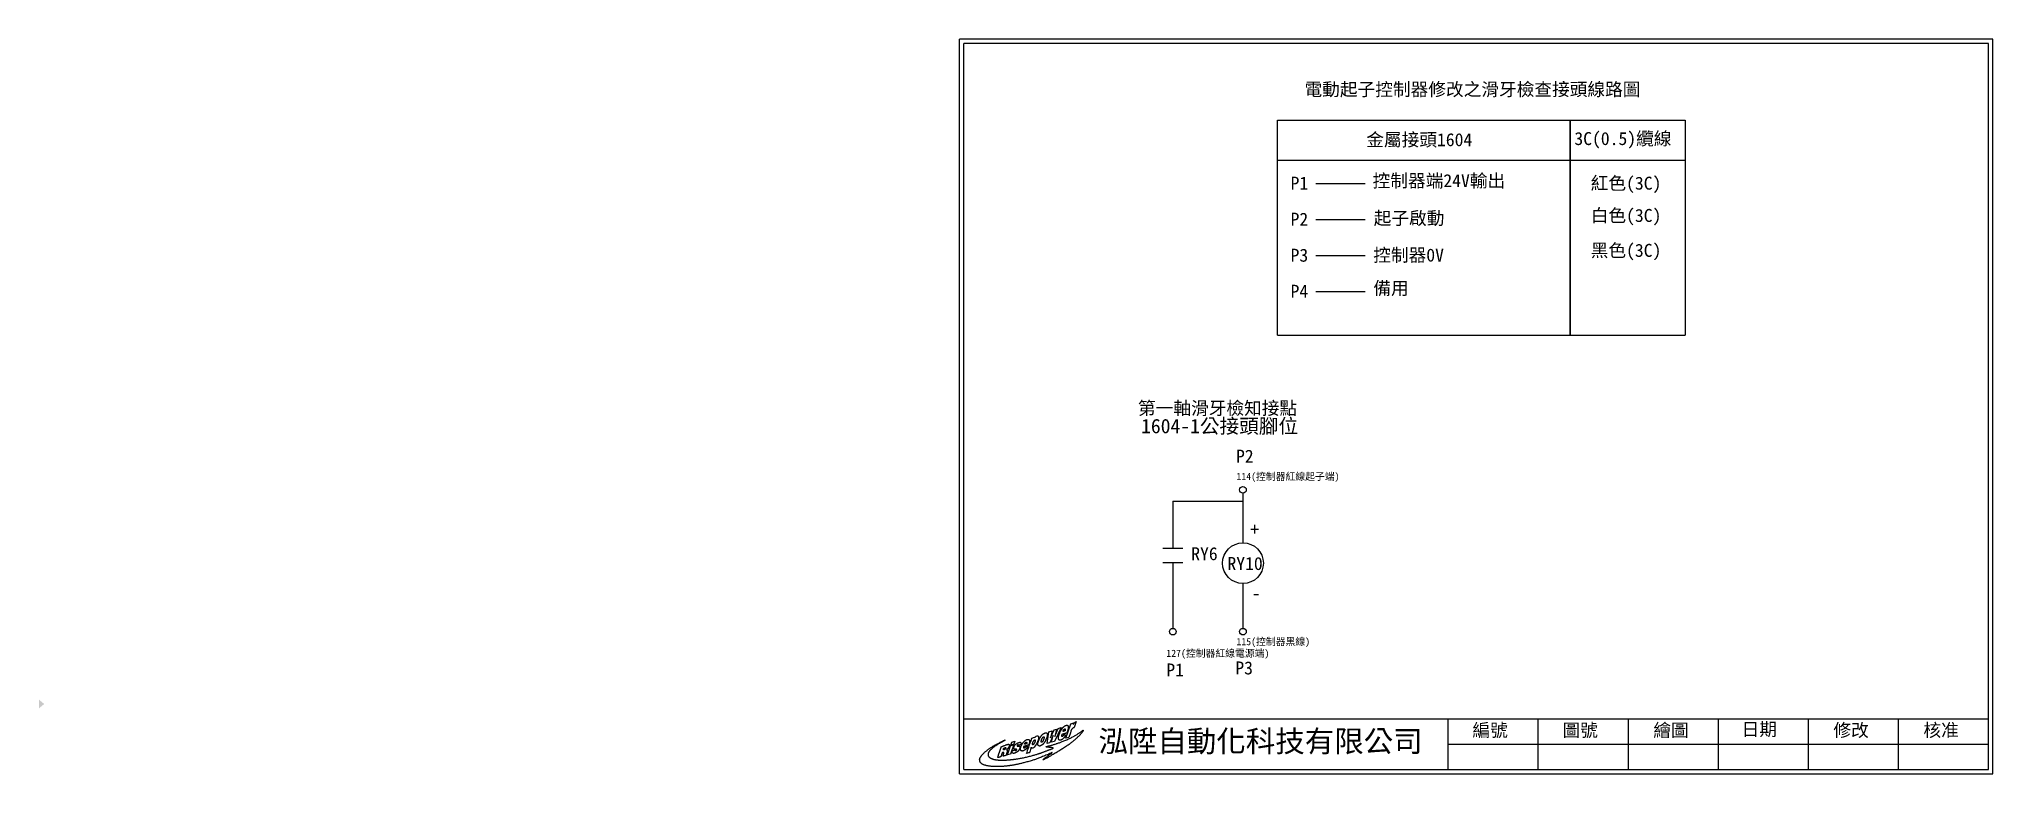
# Model space of a CAD drawing. Extents: x 208 to 1738, y -21 to 184.
# Drawn here: x 208 to 750, y -20 to 184 of the extents above; entities that cross this region are included whole.
import ezdxf

# ---------------------------------------------------------------- set-up
doc = ezdxf.new("R2010")
doc.units = 0
doc.layers.get('0').update_dxf_attribs({"linetype": 'CONTINUOUS'})
for name, color, linetype in [('圖框層', 7, 'CONTINUOUS'), ('標尺寸層', 3, 'CONTINUOUS'), ('輪廓線層', 7, 'CONTINUOUS')]:
    doc.layers.add(name, color=color, linetype=linetype)
doc.styles.add('CNS', font='romanc.shx', dxfattribs={"bigfont": 'chineset.shx'})
doc.styles.add('STSL', font='kaiu.ttf')

msp = doc.modelspace()

# ---------------------------------------------------------------- texts
at = {"color": 1, "insert": (513.87, 78.33), "char_height": 4, "width": 46.6784, "attachment_point": 1, "style": 'CNS'}
msp.add_mtext('{\\fDFKai-SB|b0|i0|c136|p65;1604-1公接頭腳位}', dxfattribs=at)
at = {"layer": '圖框層', "color": 4, "style": 'STSL'}
for s, height, p in [('電動起子控制器修改之滑牙檢查接頭線路圖 ', 3.6, (559.25, 168)), ('金屬接頭1604', 3.6, (576.4, 154.02)), ('3C(0.5)纜線', 3.6, (634.19, 154.33)), ('控制器端24V輸出', 3.6, (578.17, 142.64)), ('P1', 3.6, (555.38, 141.95)), ('紅色(3C)', 3.6, (638.73, 141.95)), ('起子啟動', 3.6, (578.46, 132.23)), ('白色(3C)', 3.6, (638.73, 132.99)), ('P2', 3.6, (555.38, 131.95)), ('P3', 3.6, (555.38, 121.95)), ('控制器0V', 3.6, (578.34, 122)), ('黑色(3C)', 3.6, (638.73, 123.3)), ('P4', 3.6, (555.38, 111.95)), ('備用', 3.6, (578.38, 112.8)), ('第一軸滑牙檢知接點 ', 3.6, (513.01, 79.5)), ('+', 3.6, (544.21, 45.87)), ('RY6', 3.6, (527.79, 39.1)), ('RY10', 3.6, (537.85, 36.37)), ('-', 3.6, (544.59, 28.18)), ('泓陞自動化科技有限公司', 6, (502.03, -14.15)), ('編號', 3.6, (605.89, -9.89)), ('圖號', 3.6, (630.89, -9.89)), ('繪圖', 3.6, (656.12, -9.89)), ('日期', 3.6, (680.64, -9.64)), ('修改', 3.6, (706.12, -9.89)), ('核准', 3.6, (731.12, -9.89))]:
    msp.add_text(s, height=height, dxfattribs=at).set_placement(p)
at = {"layer": '圖框層', "color": 1, "style": 'STSL'}
for s, p in [('P2', (540.23, 66.17)), ('P3', (540.04, 7.39)), ('P1', (520.87, 6.83))]:
    msp.add_text(s, height=3.6, dxfattribs=at).set_placement(p)
at = {"layer": '圖框層', "style": 'STSL'}
for s, p in [('114(控制器紅線起子端)', (540.35, 61.33)), ('115(控制器黑線)', (540.35, 15.5)), ('127(控制器紅線電源端)', (520.87, 12.25))]:
    msp.add_text(s, height=2, dxfattribs=at).set_placement(p)

# ---------------------------------------------------------------- hatches: boundary and pattern name
at = {"layer": '標尺寸層'}
h = msp.add_hatch(color=7, dxfattribs=at)
edge = h.paths.add_edge_path(flags=17)
edge.add_line((209.26, -0.82), (207.84, -2))
edge = h.paths.add_edge_path(flags=17)
edge.add_line((209.26, -0.82), (207.84, 0.37))
edge = h.paths.add_edge_path(flags=16)
edge.add_line((207.84, 3.03), (207.84, -4.66))
h.paths.add_polyline_path([(207.84, 3.03), (207.84, -4.66)], flags=17)
edge = h.paths.add_edge_path()
edge.add_line((209.26, -0.82), (207.84, -2))
edge.add_line((209.26, -0.82), (207.84, 0.37))
edge.add_line((207.84, 3.03), (207.84, -4.66))

# ---------------------------------------------------------------- linework, layer by layer
at = {"color": 7}
msp.add_line((522.69, 55.52), (542.16, 55.52), dxfattribs=at)
at = {"layer": '圖框層', "color": 7}
for p, q in [((750.42, 183.74), (463.42, 183.74)), ((463.42, -20.23), (463.42, 183.74)), ((749.18, 182.49), (464.67, 182.49)), ((464.67, -18.98), (464.67, 182.49)), ((749.18, -18.98), (749.18, 182.49)), ((750.42, -20.23), (750.42, 183.74)), ((464.67, -4.98), (749.18, -4.98)), ((599.18, -18.98), (599.18, -4.98)), ((624.18, -18.98), (624.18, -4.98)), ((649.18, -18.98), (649.18, -4.98)), ((674.18, -18.98), (674.18, -4.98)), ((699.18, -18.98), (699.18, -4.98)), ((724.18, -18.98), (724.18, -4.98)), ((599.18, -11.98), (749.18, -11.98)), ((463.42, -20.23), (750.42, -20.23)), ((464.67, -18.98), (749.18, -18.98))]:
    msp.add_line(p, q, dxfattribs=at)
at = {"layer": '標尺寸層', "color": 7}
for p, q in [((633.07, 101.54), (633.07, 161.26)), ((633.07, 161.26), (664.93, 161.26)), ((664.93, 161.26), (664.93, 101.54)), ((551.74, 150.18), (664.93, 150.18)), ((562.4, 143.7), (576.08, 143.7)), ((562.4, 133.7), (576.08, 133.7)), ((562.4, 123.7), (576.08, 123.7)), ((562.4, 113.7), (576.08, 113.7)), ((551.74, 101.54), (664.93, 101.54)), ((522.69, 55.52), (522.69, 43.93)), ((542.16, 57.72), (542.16, 43.93)), ((522.69, 43.93), (522.69, 42.46)), ((519.9, 42.46), (525.47, 42.46)), ((519.9, 38.49), (525.47, 38.49)), ((522.69, 38.49), (522.69, 20.18)), ((542.16, 32.6), (542.16, 20.18))]:
    msp.add_line(p, q, dxfattribs=at)
msp.add_lwpolyline([(551.74, 101.54), (551.74, 161.26), (633.07, 161.26), (633.07, 101.54)], dxfattribs=at)
for centre, radius in [((542.16, 58.64), 0.92), ((542.16, 38.26), 5.66), ((522.69, 19.26), 0.92), ((542.16, 19.26), 0.92)]:
    msp.add_circle(centre, radius, dxfattribs=at)
at = {"layer": '輪廓線層', "color": 1}
msp.add_lwpolyline([(488.02, -14.8), (487.75, -14.92), (487.46, -15.05), (487.16, -15.17), (486.85, -15.3), (486.53, -15.43), (486.22, -15.56), (485.93, -15.68), (485.65, -15.79), (485.4, -15.89), (485.16, -15.98), (484.94, -16.06), (484.72, -16.14), (484.51, -16.21), (484.3, -16.28), (484.07, -16.35), (483.83, -16.43), (483.58, -16.51), (483.3, -16.59), (483.02, -16.67), (482.72, -16.75), (482.43, -16.84), (482.14, -16.92), (481.86, -16.99), (481.58, -17.07), (481.33, -17.13), (481.08, -17.2), (480.86, -17.26), (480.64, -17.31), (480.43, -17.36), (480.23, -17.41), (480.03, -17.45), (479.84, -17.5), (479.65, -17.54), (479.47, -17.58), (479.28, -17.62), (479.1, -17.66), (478.91, -17.69), (478.73, -17.73), (478.55, -17.76), (478.36, -17.8), (478.18, -17.83), (478, -17.86), (477.82, -17.88), (477.64, -17.91), (477.46, -17.94), (477.29, -17.96), (477.12, -17.98), (476.95, -18), (476.79, -18.02), (476.63, -18.04), (476.47, -18.06), (476.31, -18.07), (476.16, -18.09), (476, -18.1), (475.84, -18.11), (475.67, -18.13), (475.5, -18.14), (475.33, -18.15), (475.16, -18.16), (474.98, -18.17), (474.8, -18.18), (474.63, -18.19), (474.46, -18.19), (474.29, -18.2), (474.13, -18.2), (473.97, -18.21), (473.82, -18.21), (473.68, -18.21), (473.53, -18.21), (473.4, -18.21), (473.27, -18.2), (473.14, -18.2), (473.02, -18.19), (472.9, -18.19), (472.78, -18.18), (472.67, -18.17), (472.55, -18.17), (472.44, -18.16), (472.32, -18.14), (472.21, -18.13), (472.08, -18.12), (471.96, -18.11), (471.83, -18.09), (471.71, -18.07), (471.57, -18.05), (471.44, -18.03), (471.31, -18.01), (471.17, -17.98), (471.03, -17.95), (470.89, -17.92), (470.75, -17.88), (470.62, -17.84), (470.48, -17.8), (470.36, -17.76), (470.23, -17.72), (470.12, -17.67), (470.01, -17.62), (469.91, -17.58), (469.82, -17.53), (469.73, -17.48), (469.65, -17.43), (469.58, -17.38), (469.52, -17.34), (469.46, -17.29), (469.41, -17.25), (469.37, -17.21), (469.33, -17.16), (469.29, -17.13), (469.26, -17.09), (469.24, -17.05), (469.22, -17.01), (469.19, -16.98), (469.18, -16.95), (469.16, -16.91), (469.15, -16.88), (469.14, -16.85), (469.13, -16.82), (469.12, -16.79), (469.11, -16.75), (469.1, -16.72), (469.1, -16.69), (469.09, -16.66), (469.09, -16.63), (469.08, -16.59), (469.08, -16.56), (469.08, -16.52), (469.07, -16.49), (469.07, -16.45), (469.06, -16.41), (469.06, -16.38), (469.05, -16.34), (469.05, -16.3), (469.05, -16.26), (469.04, -16.22), (469.04, -16.18), (469.04, -16.14), (469.05, -16.11), (469.05, -16.07), (469.06, -16.03), (469.07, -15.99), (469.09, -15.95), (469.11, -15.91), (469.13, -15.86), (469.15, -15.8), (469.19, -15.75), (469.22, -15.68), (469.26, -15.62), (469.3, -15.54), (469.35, -15.47), (469.4, -15.39), (469.46, -15.3), (469.52, -15.22), (469.59, -15.13), (469.66, -15.04), (469.74, -14.95), (469.82, -14.85), (469.91, -14.75), (470, -14.65), (470.1, -14.55), (470.2, -14.45), (470.32, -14.34), (470.43, -14.23), (470.56, -14.12), (470.68, -14.02), (470.81, -13.91), (470.94, -13.8), (471.08, -13.7), (471.21, -13.59), (471.35, -13.49), (471.48, -13.39), (471.61, -13.3), (471.75, -13.2), (471.88, -13.11), (472.01, -13.03), (472.13, -12.94), (472.26, -12.86), (472.38, -12.78), (472.5, -12.71), (472.62, -12.64), (472.74, -12.57), (472.85, -12.51), (472.96, -12.44), (473.07, -12.38), (473.18, -12.32), (473.29, -12.26), (473.39, -12.2), (473.5, -12.14), (473.61, -12.08), (473.74, -12.01), (473.87, -11.94), (474.02, -11.86), (474.19, -11.77), (474.37, -11.67), (474.57, -11.56), (474.77, -11.45), (474.98, -11.35), (475.18, -11.24), (475.37, -11.14), (475.55, -11.06), (475.7, -10.98), (475.83, -10.92), (475.93, -10.88), (476, -10.86), (476.05, -10.84), (476.08, -10.84), (476.09, -10.85), (476.09, -10.86), (476.07, -10.88), (476.03, -10.91), (475.99, -10.95), (475.93, -10.98), (475.86, -11.02), (475.78, -11.07), (475.7, -11.12), (475.6, -11.17), (475.5, -11.23), (475.4, -11.29), (475.29, -11.35), (475.17, -11.41), (475.05, -11.47), (474.93, -11.54), (474.8, -11.61), (474.68, -11.68), (474.55, -11.76), (474.42, -11.83), (474.29, -11.91), (474.16, -11.99), (474.03, -12.07), (473.9, -12.15), (473.77, -12.23), (473.64, -12.32), (473.52, -12.4), (473.4, -12.48), (473.28, -12.56), (473.16, -12.64), (473.05, -12.72), (472.94, -12.81), (472.83, -12.89), (472.72, -12.97), (472.62, -13.06), (472.51, -13.15), (472.42, -13.23), (472.32, -13.32), (472.23, -13.41), (472.14, -13.49), (472.06, -13.58), (471.98, -13.66), (471.9, -13.74), (471.84, -13.81), (471.78, -13.89), (471.72, -13.96), (471.67, -14.02), (471.63, -14.09), (471.59, -14.15), (471.55, -14.22), (471.52, -14.28), (471.49, -14.34), (471.46, -14.41), (471.44, -14.47), (471.42, -14.53), (471.41, -14.59), (471.39, -14.65), (471.38, -14.71), (471.38, -14.76), (471.37, -14.81), (471.37, -14.86), (471.37, -14.9), (471.37, -14.95), (471.37, -14.99), (471.38, -15.03), (471.39, -15.07), (471.4, -15.11), (471.41, -15.15), (471.42, -15.19), (471.43, -15.23), (471.45, -15.26), (471.47, -15.3), (471.48, -15.34), (471.51, -15.38), (471.53, -15.41), (471.55, -15.44), (471.58, -15.48), (471.61, -15.51), (471.64, -15.54), (471.67, -15.57), (471.71, -15.6), (471.74, -15.63), (471.78, -15.65), (471.83, -15.68), (471.87, -15.71), (471.92, -15.74), (471.97, -15.77), (472.03, -15.8), (472.09, -15.83), (472.15, -15.86), (472.21, -15.89), (472.27, -15.92), (472.34, -15.95), (472.41, -15.99), (472.47, -16.02), (472.54, -16.05), (472.62, -16.07), (472.69, -16.1), (472.76, -16.13), (472.83, -16.15), (472.9, -16.17), (472.98, -16.19), (473.06, -16.21), (473.14, -16.23), (473.22, -16.24), (473.31, -16.26), (473.4, -16.28), (473.5, -16.29), (473.6, -16.31), (473.71, -16.32), (473.83, -16.33), (473.95, -16.35), (474.07, -16.36), (474.2, -16.37), (474.33, -16.38), (474.46, -16.39), (474.59, -16.4), (474.74, -16.4), (474.88, -16.4), (475.03, -16.41), (475.19, -16.41), (475.35, -16.41), (475.52, -16.41), (475.7, -16.4), (475.89, -16.4), (476.08, -16.39), (476.27, -16.38), (476.46, -16.37), (476.65, -16.36), (476.85, -16.35), (477.03, -16.33), (477.22, -16.32), (477.4, -16.3), (477.57, -16.29), (477.74, -16.27), (477.91, -16.25), (478.08, -16.23), (478.24, -16.21), (478.41, -16.19), (478.57, -16.17), (478.74, -16.15), (478.91, -16.13), (479.09, -16.1), (479.28, -16.08), (479.47, -16.05), (479.68, -16.01), (479.9, -15.98), (480.14, -15.94), (480.39, -15.89), (480.65, -15.85), (480.92, -15.79), (481.2, -15.74), (481.49, -15.68), (481.77, -15.62), (482.06, -15.55), (482.34, -15.49), (482.62, -15.42), (482.89, -15.35), (483.16, -15.27), (483.43, -15.2), (483.68, -15.13), (483.93, -15.06), (484.17, -14.99), (484.4, -14.93), (484.61, -14.86), (484.82, -14.8), (485.01, -14.74), (485.19, -14.69), (485.36, -14.63), (485.51, -14.59), (485.65, -14.54), (485.78, -14.5), (485.9, -14.46), (486.01, -14.43), (486.11, -14.39), (486.22, -14.36), (486.33, -14.32), (486.44, -14.27), (486.57, -14.23), (486.72, -14.17), (486.87, -14.11), (487.04, -14.05), (487.2, -13.98), (487.37, -13.92), (487.54, -13.85), (487.71, -13.79), (487.86, -13.73), (488, -13.68), (488.14, -13.63), (488.26, -13.58), (488.38, -13.53), (488.5, -13.49), (488.61, -13.45), (488.71, -13.41), (488.82, -13.37), (488.93, -13.33), (489.04, -13.29), (489.14, -13.25), (489.23, -13.21), (489.32, -13.17), (489.39, -13.14), (489.44, -13.11), (489.47, -13.08), (489.48, -13.05), (489.48, -13.03), (489.45, -13.01), (489.41, -13), (489.36, -12.98), (489.29, -12.97), (489.22, -12.96), (489.15, -12.95), (489.07, -12.94), (488.99, -12.93), (488.91, -12.92), (488.82, -12.91), (488.74, -12.9), (488.65, -12.89), (488.56, -12.88), (488.47, -12.87), (488.38, -12.86), (488.28, -12.85), (488.19, -12.84), (488.1, -12.83), (488.01, -12.82), (487.93, -12.82), (487.85, -12.81), (487.77, -12.8), (487.7, -12.78), (487.64, -12.77), (487.59, -12.76), (487.54, -12.75), (487.51, -12.74), (487.48, -12.73), (487.47, -12.71), (487.47, -12.7), (487.48, -12.68), (487.51, -12.67), (487.55, -12.65), (487.6, -12.63), (487.67, -12.61), (487.74, -12.59), (487.84, -12.57), (487.94, -12.54), (488.06, -12.51), (488.19, -12.47), (488.33, -12.44), (488.48, -12.4), (488.64, -12.35), (488.8, -12.31), (488.97, -12.26), (489.15, -12.21), (489.33, -12.16), (489.51, -12.1), (489.69, -12.05), (489.87, -11.99), (490.05, -11.93), (490.24, -11.87), (490.42, -11.81), (490.61, -11.75), (490.79, -11.69), (490.98, -11.63), (491.17, -11.57), (491.36, -11.5), (491.56, -11.43), (491.77, -11.35), (491.99, -11.27), (492.22, -11.18), (492.46, -11.08), (492.71, -10.97), (492.97, -10.86), (493.24, -10.75), (493.5, -10.63), (493.75, -10.51), (494, -10.39), (494.24, -10.28), (494.46, -10.17), (494.67, -10.07), (494.87, -9.97), (495.06, -9.87), (495.24, -9.77), (495.41, -9.67), (495.58, -9.58), (495.75, -9.48), (495.92, -9.37), (496.08, -9.27), (496.25, -9.16), (496.41, -9.05), (496.57, -8.95), (496.72, -8.84), (496.87, -8.73), (497.01, -8.63), (497.15, -8.53), (497.28, -8.43), (497.39, -8.34), (497.5, -8.26), (497.59, -8.19), (497.67, -8.14), (497.73, -8.1), (497.78, -8.09), (497.8, -8.09), (497.81, -8.12), (497.8, -8.16), (497.77, -8.21), (497.74, -8.28), (497.7, -8.35), (497.65, -8.43), (497.61, -8.51), (497.56, -8.58), (497.5, -8.66), (497.45, -8.73), (497.4, -8.8), (497.35, -8.87), (497.29, -8.94), (497.24, -9.01), (497.18, -9.08), (497.12, -9.15), (497.05, -9.22), (496.98, -9.29), (496.91, -9.36), (496.83, -9.44), (496.75, -9.53), (496.66, -9.62), (496.56, -9.72), (496.46, -9.82), (496.34, -9.94), (496.22, -10.06), (496.09, -10.18), (495.96, -10.31), (495.82, -10.44), (495.67, -10.58), (495.52, -10.71), (495.36, -10.85), (495.2, -10.99), (495.03, -11.13), (494.86, -11.28), (494.67, -11.42), (494.48, -11.57), (494.28, -11.72), (494.07, -11.88), (493.85, -12.04), (493.61, -12.21), (493.37, -12.38), (493.13, -12.55), (492.87, -12.72), (492.61, -12.89), (492.35, -13.06), (492.09, -13.23), (491.83, -13.4), (491.57, -13.56), (491.31, -13.72), (491.05, -13.88), (490.79, -14.04), (490.52, -14.2), (490.26, -14.36), (489.99, -14.51), (489.73, -14.67), (489.46, -14.82), (489.2, -14.97), (488.94, -15.12), (488.7, -15.26), (488.46, -15.39), (488.24, -15.51), (488.03, -15.63), (487.85, -15.73), (487.68, -15.82), (487.53, -15.9), (487.39, -15.97), (487.26, -16.04), (487.15, -16.09), (487.05, -16.15), (486.95, -16.19), (486.87, -16.24), (486.79, -16.28), (486.72, -16.31), (486.66, -16.34), (486.62, -16.35), (486.59, -16.36), (486.57, -16.36), (486.58, -16.34), (486.6, -16.31), (486.64, -16.27), (486.7, -16.21), (486.78, -16.15), (486.87, -16.07), (486.98, -15.99), (487.09, -15.89), (487.23, -15.79), (487.37, -15.68), (487.52, -15.57), (487.68, -15.45), (487.84, -15.33), (488, -15.21), (488.17, -15.09), (488.32, -14.97), (488.48, -14.86), (488.62, -14.76), (488.75, -14.66), (488.87, -14.57), (488.97, -14.49), (489.04, -14.43), (489.1, -14.38), (489.13, -14.34), (489.13, -14.33), (489.1, -14.33), (489.03, -14.35), (488.94, -14.39), (488.81, -14.45), (488.66, -14.52), (488.47, -14.6), (488.26, -14.7)], close=True, dxfattribs=at)
at = {"layer": '輪廓線層', "color": 116}
for points in [[(481.2, -12.86), (481.2, -12.88), (481.2, -12.9), (481.2, -12.91), (481.2, -12.93), (481.2, -12.94), (481.21, -12.96), (481.21, -12.97), (481.22, -12.98), (481.23, -12.99), (481.24, -13), (481.25, -13.01), (481.26, -13.01), (481.28, -13.02), (481.29, -13.02), (481.31, -13.03), (481.33, -13.03), (481.35, -13.03), (481.37, -13.03), (481.39, -13.02), (481.41, -13.02), (481.43, -13.01), (481.45, -13), (481.47, -13), (481.49, -12.99), (481.51, -12.98), (481.54, -12.96), (481.56, -12.95), (481.58, -12.94), (481.6, -12.92), (481.62, -12.91), (481.64, -12.9), (481.65, -12.88), (481.67, -12.86), (481.69, -12.85), (481.7, -12.83), (481.71, -12.82), (481.73, -12.8), (481.74, -12.79), (481.75, -12.77), (481.76, -12.76), (481.77, -12.75), (481.78, -12.74), (481.79, -12.73), (481.81, -12.72), (481.83, -12.71), (481.85, -12.7), (481.88, -12.69), (481.93, -12.68), (481.97, -12.66), (482.03, -12.65), (482.09, -12.63), (482.15, -12.61), (482.21, -12.6), (482.27, -12.59), (482.32, -12.58), (482.36, -12.58), (482.39, -12.58), (482.41, -12.59), (482.43, -12.6), (482.43, -12.61), (482.43, -12.63), (482.42, -12.65), (482.41, -12.68), (482.4, -12.7), (482.39, -12.73), (482.37, -12.75), (482.35, -12.78), (482.34, -12.81), (482.32, -12.83), (482.3, -12.86), (482.28, -12.88), (482.27, -12.91), (482.25, -12.94), (482.23, -12.96), (482.21, -12.99), (482.19, -13.02), (482.17, -13.04), (482.15, -13.07), (482.13, -13.1), (482.11, -13.13), (482.08, -13.15), (482.06, -13.18), (482.04, -13.21), (482.01, -13.24), (481.98, -13.27), (481.95, -13.3), (481.92, -13.33), (481.89, -13.35), (481.86, -13.38), (481.83, -13.41), (481.79, -13.44), (481.76, -13.46), (481.72, -13.49), (481.68, -13.52), (481.65, -13.54), (481.61, -13.57), (481.57, -13.6), (481.53, -13.62), (481.48, -13.65), (481.44, -13.67), (481.4, -13.7), (481.36, -13.72), (481.32, -13.74), (481.28, -13.76), (481.25, -13.78), (481.21, -13.79), (481.18, -13.81), (481.14, -13.82), (481.11, -13.83), (481.08, -13.84), (481.05, -13.85), (481.02, -13.85), (480.99, -13.86), (480.96, -13.86), (480.93, -13.87), (480.89, -13.87), (480.86, -13.87), (480.83, -13.87), (480.8, -13.87), (480.77, -13.87), (480.74, -13.86), (480.7, -13.86), (480.67, -13.85), (480.64, -13.84), (480.61, -13.82), (480.58, -13.81), (480.56, -13.79), (480.53, -13.78), (480.51, -13.76), (480.49, -13.74), (480.48, -13.72), (480.46, -13.69), (480.45, -13.67), (480.44, -13.65), (480.43, -13.62), (480.43, -13.59), (480.42, -13.57), (480.41, -13.54), (480.41, -13.51), (480.4, -13.48), (480.4, -13.45), (480.39, -13.42), (480.39, -13.38), (480.39, -13.35), (480.39, -13.31), (480.39, -13.27), (480.39, -13.23), (480.39, -13.19), (480.4, -13.15), (480.4, -13.11), (480.41, -13.06), (480.41, -13.02), (480.42, -12.97), (480.43, -12.93), (480.44, -12.88), (480.45, -12.83), (480.47, -12.79), (480.48, -12.74), (480.49, -12.7), (480.51, -12.66), (480.52, -12.62), (480.54, -12.58), (480.55, -12.54), (480.57, -12.5), (480.59, -12.46), (480.6, -12.42), (480.62, -12.38), (480.64, -12.34), (480.66, -12.29), (480.68, -12.25), (480.71, -12.2), (480.73, -12.15), (480.75, -12.1), (480.78, -12.06), (480.81, -12.01), (480.83, -11.96), (480.86, -11.91), (480.89, -11.87), (480.92, -11.82), (480.95, -11.78), (480.98, -11.73), (481.02, -11.68), (481.06, -11.62), (481.11, -11.57), (481.16, -11.51), (481.21, -11.45), (481.26, -11.38), (481.32, -11.32), (481.38, -11.25), (481.44, -11.19), (481.5, -11.13), (481.56, -11.08), (481.62, -11.02), (481.68, -10.98), (481.73, -10.94), (481.79, -10.9), (481.84, -10.86), (481.89, -10.83), (481.94, -10.8), (481.99, -10.78), (482.03, -10.76), (482.07, -10.74), (482.11, -10.72), (482.15, -10.7), (482.19, -10.69), (482.23, -10.68), (482.26, -10.67), (482.3, -10.66), (482.33, -10.66), (482.36, -10.65), (482.39, -10.65), (482.42, -10.65), (482.45, -10.65), (482.48, -10.65), (482.51, -10.65), (482.54, -10.65), (482.56, -10.66), (482.59, -10.66), (482.61, -10.67), (482.64, -10.67), (482.66, -10.68), (482.68, -10.69), (482.7, -10.7), (482.72, -10.71), (482.74, -10.72), (482.75, -10.73), (482.77, -10.74), (482.78, -10.75), (482.8, -10.76), (482.81, -10.78), (482.82, -10.79), (482.83, -10.81), (482.84, -10.83), (482.85, -10.85), (482.86, -10.88), (482.87, -10.9), (482.88, -10.93), (482.88, -10.96), (482.89, -10.99), (482.89, -11.02), (482.9, -11.05), (482.9, -11.08), (482.9, -11.11), (482.9, -11.14), (482.89, -11.18), (482.89, -11.21), (482.89, -11.25), (482.88, -11.28), (482.88, -11.32), (482.87, -11.36), (482.87, -11.4), (482.86, -11.45), (482.86, -11.49), (482.85, -11.53), (482.84, -11.57), (482.84, -11.61), (482.83, -11.65), (482.82, -11.69), (482.81, -11.73), (482.81, -11.77), (482.8, -11.81), (482.79, -11.85), (482.78, -11.88), (482.77, -11.92), (482.76, -11.95), (482.75, -11.99), (482.74, -12.02), (482.72, -12.06), (482.71, -12.09), (482.68, -12.12), (482.65, -12.15), (482.62, -12.18), (482.58, -12.2), (482.53, -12.23), (482.48, -12.25), (482.43, -12.27), (482.37, -12.29), (482.31, -12.31), (482.25, -12.33), (482.19, -12.35), (482.13, -12.37), (482.07, -12.39), (482.01, -12.41), (481.95, -12.43), (481.9, -12.44), (481.84, -12.46), (481.79, -12.48), (481.73, -12.49), (481.68, -12.51), (481.63, -12.52), (481.58, -12.54), (481.54, -12.55), (481.49, -12.57), (481.45, -12.58), (481.41, -12.59), (481.38, -12.6), (481.35, -12.61), (481.32, -12.63), (481.3, -12.64), (481.28, -12.65), (481.26, -12.66), (481.25, -12.68), (481.24, -12.69), (481.23, -12.71), (481.22, -12.72), (481.21, -12.74), (481.21, -12.76), (481.2, -12.78), (481.2, -12.8), (481.2, -12.82), (481.2, -12.84)], [(484.75, -12.09), (484.49, -12.47), (484.17, -12.78), (483.95, -12.99), (483.82, -13.06), (483.65, -13.11), (483.52, -13.07), (483.4, -13.03), (483.38, -12.9), (483.37, -12.84), (483.32, -13), (483.29, -13.19), (483.18, -13.44), (483.07, -13.79), (482.99, -14.1), (482.92, -14.25), (482.88, -14.34), (482.56, -14.41), (482.08, -14.52), (482.19, -14.19), (482.33, -13.8), (482.36, -13.67), (482.5, -13.27), (482.69, -12.78), (482.82, -12.33), (483.08, -11.61), (483.31, -10.94), (483.52, -10.3), (484.29, -9.99), (484.29, -10.19), (484.42, -10), (484.71, -9.79), (484.97, -9.67), (485.18, -9.66), (485.29, -9.74), (485.39, -9.85), (485.4, -10.06), (485.39, -10.34), (485.36, -10.56), (485.27, -10.82), (485.17, -11.09), (485.07, -11.33), (484.93, -11.7)], [(484.35, -10.77), (484.36, -10.77), (484.37, -10.78), (484.38, -10.78), (484.39, -10.79), (484.4, -10.79), (484.41, -10.8), (484.42, -10.81), (484.43, -10.82), (484.43, -10.83), (484.44, -10.84), (484.44, -10.86), (484.44, -10.87), (484.45, -10.89), (484.45, -10.91), (484.45, -10.93), (484.45, -10.95), (484.45, -10.97), (484.45, -10.99), (484.45, -11.01), (484.45, -11.03), (484.44, -11.05), (484.44, -11.08), (484.44, -11.1), (484.43, -11.13), (484.43, -11.15), (484.42, -11.18), (484.41, -11.21), (484.41, -11.24), (484.4, -11.27), (484.39, -11.3), (484.38, -11.33), (484.37, -11.36), (484.36, -11.39), (484.34, -11.43), (484.33, -11.46), (484.32, -11.49), (484.3, -11.52), (484.29, -11.56), (484.27, -11.59), (484.25, -11.62), (484.24, -11.65), (484.22, -11.68), (484.21, -11.71), (484.19, -11.74), (484.18, -11.77), (484.16, -11.8), (484.15, -11.82), (484.13, -11.85), (484.12, -11.87), (484.1, -11.89), (484.09, -11.91), (484.08, -11.93), (484.06, -11.95), (484.05, -11.96), (484.04, -11.98), (484.02, -12), (484.01, -12.01), (484, -12.03), (483.98, -12.04), (483.97, -12.06), (483.96, -12.07), (483.94, -12.08), (483.93, -12.09), (483.91, -12.1), (483.9, -12.11), (483.88, -12.12), (483.87, -12.12), (483.86, -12.12), (483.84, -12.13), (483.83, -12.13), (483.82, -12.13), (483.8, -12.12), (483.79, -12.12), (483.78, -12.12), (483.76, -12.11), (483.75, -12.1), (483.74, -12.09), (483.73, -12.08), (483.73, -12.07), (483.72, -12.05), (483.71, -12.04), (483.71, -12.02), (483.71, -12), (483.71, -11.98), (483.71, -11.96), (483.71, -11.93), (483.71, -11.91), (483.71, -11.88), (483.72, -11.86), (483.72, -11.83), (483.73, -11.81), (483.74, -11.78), (483.75, -11.76), (483.76, -11.73), (483.76, -11.71), (483.77, -11.68), (483.78, -11.65), (483.79, -11.63), (483.8, -11.6), (483.81, -11.57), (483.82, -11.55), (483.82, -11.52), (483.83, -11.49), (483.84, -11.46), (483.86, -11.43), (483.87, -11.4), (483.88, -11.37), (483.89, -11.34), (483.91, -11.31), (483.92, -11.28), (483.94, -11.25), (483.95, -11.22), (483.97, -11.19), (483.99, -11.16), (484, -11.13), (484.02, -11.1), (484.04, -11.07), (484.05, -11.04), (484.07, -11.02), (484.09, -10.99), (484.1, -10.97), (484.12, -10.94), (484.13, -10.92), (484.15, -10.9), (484.16, -10.88), (484.18, -10.86), (484.19, -10.85), (484.21, -10.83), (484.23, -10.82), (484.24, -10.81), (484.26, -10.8), (484.28, -10.79), (484.3, -10.78), (484.31, -10.78), (484.33, -10.78)], [(485.68, -12.5), (485.64, -12.5), (485.61, -12.49), (485.58, -12.49), (485.56, -12.48), (485.53, -12.47), (485.5, -12.46), (485.48, -12.44), (485.45, -12.43), (485.43, -12.41), (485.41, -12.4), (485.38, -12.38), (485.36, -12.36), (485.34, -12.35), (485.33, -12.33), (485.31, -12.3), (485.29, -12.28), (485.28, -12.26), (485.26, -12.24), (485.25, -12.21), (485.24, -12.19), (485.23, -12.16), (485.23, -12.13), (485.22, -12.1), (485.21, -12.07), (485.21, -12.04), (485.21, -12.01), (485.2, -11.98), (485.2, -11.95), (485.2, -11.91), (485.2, -11.88), (485.21, -11.84), (485.21, -11.81), (485.21, -11.77), (485.22, -11.73), (485.22, -11.69), (485.23, -11.66), (485.24, -11.62), (485.25, -11.58), (485.26, -11.54), (485.27, -11.49), (485.28, -11.45), (485.29, -11.41), (485.3, -11.37), (485.31, -11.33), (485.32, -11.29), (485.34, -11.24), (485.35, -11.21), (485.36, -11.17), (485.37, -11.13), (485.39, -11.1), (485.4, -11.06), (485.41, -11.02), (485.43, -10.99), (485.45, -10.95), (485.46, -10.91), (485.48, -10.87), (485.5, -10.82), (485.52, -10.77), (485.54, -10.72), (485.56, -10.66), (485.59, -10.6), (485.61, -10.54), (485.65, -10.47), (485.68, -10.4), (485.72, -10.33), (485.75, -10.25), (485.8, -10.18), (485.84, -10.1), (485.89, -10.02), (485.93, -9.95), (485.98, -9.87), (486.03, -9.8), (486.08, -9.73), (486.13, -9.67), (486.17, -9.61), (486.22, -9.55), (486.27, -9.5), (486.31, -9.44), (486.36, -9.4), (486.4, -9.35), (486.45, -9.31), (486.49, -9.28), (486.53, -9.24), (486.57, -9.21), (486.61, -9.18), (486.65, -9.15), (486.69, -9.12), (486.73, -9.1), (486.77, -9.07), (486.81, -9.05), (486.86, -9.03), (486.9, -9.01), (486.94, -8.99), (486.97, -8.97), (487.01, -8.95), (487.04, -8.94), (487.07, -8.92), (487.1, -8.91), (487.12, -8.9), (487.14, -8.89), (487.17, -8.87), (487.19, -8.87), (487.21, -8.86), (487.23, -8.85), (487.26, -8.84), (487.28, -8.83), (487.31, -8.83), (487.34, -8.82), (487.37, -8.82), (487.39, -8.82), (487.42, -8.81), (487.45, -8.81), (487.48, -8.81), (487.5, -8.82), (487.53, -8.82), (487.55, -8.83), (487.58, -8.84), (487.6, -8.85), (487.62, -8.86), (487.65, -8.87), (487.67, -8.89), (487.69, -8.91), (487.71, -8.94), (487.73, -8.96), (487.75, -8.99), (487.77, -9.02), (487.79, -9.06), (487.8, -9.09), (487.81, -9.13), (487.82, -9.18), (487.83, -9.22), (487.83, -9.27), (487.84, -9.32), (487.84, -9.37), (487.84, -9.43), (487.84, -9.48), (487.83, -9.54), (487.83, -9.6), (487.82, -9.66), (487.81, -9.72), (487.8, -9.78), (487.79, -9.85), (487.77, -9.91), (487.76, -9.96), (487.74, -10.02), (487.72, -10.08), (487.7, -10.13), (487.67, -10.19), (487.65, -10.24), (487.62, -10.29), (487.6, -10.35), (487.57, -10.4), (487.55, -10.45), (487.52, -10.5), (487.5, -10.56), (487.47, -10.61), (487.45, -10.67), (487.42, -10.73), (487.39, -10.79), (487.36, -10.85), (487.34, -10.91), (487.31, -10.98), (487.28, -11.05), (487.24, -11.12), (487.21, -11.19), (487.17, -11.26), (487.13, -11.33), (487.09, -11.41), (487.04, -11.48), (486.99, -11.55), (486.94, -11.62), (486.89, -11.69), (486.84, -11.76), (486.78, -11.83), (486.72, -11.89), (486.67, -11.94), (486.61, -11.99), (486.56, -12.04), (486.5, -12.09), (486.45, -12.13), (486.4, -12.16), (486.35, -12.2), (486.3, -12.23), (486.26, -12.26), (486.22, -12.28), (486.18, -12.31), (486.14, -12.33), (486.1, -12.36), (486.07, -12.38), (486.03, -12.4), (486, -12.42), (485.96, -12.43), (485.92, -12.45), (485.89, -12.46), (485.85, -12.47), (485.82, -12.48), (485.78, -12.49), (485.74, -12.5), (485.71, -12.5)], [(486.38, -10.43), (486.4, -10.4), (486.42, -10.36), (486.44, -10.32), (486.46, -10.28), (486.48, -10.24), (486.51, -10.21), (486.53, -10.17), (486.55, -10.14), (486.57, -10.1), (486.59, -10.07), (486.61, -10.04), (486.64, -10.02), (486.66, -9.99), (486.68, -9.97), (486.71, -9.95), (486.73, -9.94), (486.76, -9.92), (486.78, -9.91), (486.8, -9.91), (486.83, -9.9), (486.85, -9.9), (486.87, -9.9), (486.89, -9.91), (486.9, -9.91), (486.92, -9.92), (486.93, -9.93), (486.94, -9.94), (486.95, -9.96), (486.95, -9.97), (486.96, -9.99), (486.96, -10.01), (486.96, -10.03), (486.96, -10.05), (486.96, -10.07), (486.96, -10.09), (486.96, -10.12), (486.95, -10.14), (486.95, -10.17), (486.94, -10.2), (486.93, -10.23), (486.92, -10.26), (486.91, -10.29), (486.9, -10.32), (486.89, -10.35), (486.88, -10.39), (486.87, -10.42), (486.86, -10.45), (486.85, -10.49), (486.84, -10.52), (486.83, -10.55), (486.82, -10.59), (486.81, -10.62), (486.8, -10.65), (486.79, -10.68), (486.78, -10.71), (486.76, -10.74), (486.75, -10.78), (486.74, -10.81), (486.72, -10.84), (486.71, -10.87), (486.7, -10.9), (486.68, -10.93), (486.67, -10.96), (486.65, -10.99), (486.64, -11.02), (486.62, -11.05), (486.61, -11.07), (486.6, -11.1), (486.58, -11.12), (486.57, -11.15), (486.56, -11.17), (486.54, -11.19), (486.53, -11.21), (486.52, -11.23), (486.5, -11.25), (486.49, -11.27), (486.47, -11.29), (486.46, -11.3), (486.44, -11.32), (486.43, -11.33), (486.41, -11.35), (486.4, -11.37), (486.38, -11.38), (486.37, -11.39), (486.35, -11.41), (486.33, -11.42), (486.32, -11.43), (486.3, -11.44), (486.28, -11.45), (486.26, -11.46), (486.24, -11.46), (486.23, -11.46), (486.21, -11.46), (486.19, -11.46), (486.18, -11.46), (486.17, -11.46), (486.15, -11.45), (486.14, -11.44), (486.13, -11.43), (486.12, -11.42), (486.12, -11.41), (486.11, -11.4), (486.1, -11.38), (486.1, -11.36), (486.09, -11.35), (486.09, -11.33), (486.09, -11.31), (486.09, -11.29), (486.09, -11.27), (486.09, -11.25), (486.1, -11.22), (486.1, -11.19), (486.11, -11.16), (486.12, -11.13), (486.13, -11.1), (486.15, -11.07), (486.16, -11.03), (486.17, -11), (486.18, -10.97), (486.19, -10.94), (486.2, -10.9), (486.2, -10.87), (486.21, -10.84), (486.21, -10.82), (486.22, -10.79), (486.22, -10.76), (486.23, -10.73), (486.24, -10.7), (486.25, -10.67), (486.27, -10.64), (486.28, -10.61), (486.3, -10.57), (486.32, -10.54), (486.34, -10.5), (486.36, -10.47)], [(488.54, -11.61), (487.76, -11.79), (488.28, -8.56), (489.15, -8.25), (488.7, -10.17), (489.72, -8.02), (490.39, -7.81), (489.91, -9.83), (490.85, -7.65), (491.66, -7.35), (489.78, -11.27), (489, -11.46), (489.45, -9.56)], [(493.37, -8.49), (493.36, -8.54), (493.34, -8.59), (493.33, -8.63), (493.32, -8.67), (493.3, -8.71), (493.29, -8.74), (493.28, -8.77), (493.27, -8.8), (493.26, -8.82), (493.24, -8.84), (493.23, -8.86), (493.22, -8.87), (493.2, -8.89), (493.19, -8.9), (493.17, -8.91), (493.14, -8.92), (493.12, -8.93), (493.09, -8.93), (493.06, -8.94), (493.02, -8.95), (492.98, -8.96), (492.94, -8.97), (492.89, -8.98), (492.84, -8.99), (492.78, -9.01), (492.72, -9.02), (492.66, -9.04), (492.59, -9.06), (492.52, -9.08), (492.46, -9.1), (492.39, -9.12), (492.33, -9.14), (492.27, -9.16), (492.22, -9.17), (492.17, -9.19), (492.13, -9.2), (492.08, -9.21), (492.05, -9.23), (492.01, -9.24), (491.98, -9.25), (491.96, -9.26), (491.94, -9.27), (491.92, -9.28), (491.9, -9.29), (491.88, -9.3), (491.87, -9.31), (491.86, -9.32), (491.85, -9.34), (491.84, -9.36), (491.83, -9.38), (491.82, -9.4), (491.81, -9.43), (491.8, -9.45), (491.8, -9.48), (491.79, -9.5), (491.78, -9.53), (491.78, -9.55), (491.78, -9.57), (491.78, -9.59), (491.78, -9.61), (491.78, -9.63), (491.78, -9.65), (491.78, -9.67), (491.78, -9.69), (491.79, -9.7), (491.79, -9.71), (491.8, -9.73), (491.81, -9.74), (491.82, -9.75), (491.83, -9.76), (491.84, -9.77), (491.86, -9.77), (491.87, -9.78), (491.89, -9.78), (491.9, -9.78), (491.92, -9.78), (491.94, -9.78), (491.96, -9.78), (491.98, -9.77), (492, -9.76), (492.02, -9.76), (492.04, -9.75), (492.06, -9.74), (492.08, -9.73), (492.1, -9.72), (492.12, -9.7), (492.14, -9.69), (492.16, -9.67), (492.17, -9.65), (492.19, -9.64), (492.21, -9.62), (492.23, -9.6), (492.25, -9.58), (492.26, -9.56), (492.28, -9.54), (492.29, -9.52), (492.3, -9.51), (492.32, -9.49), (492.33, -9.47), (492.35, -9.46), (492.37, -9.44), (492.4, -9.42), (492.43, -9.41), (492.47, -9.39), (492.53, -9.37), (492.59, -9.36), (492.65, -9.35), (492.71, -9.34), (492.77, -9.35), (492.82, -9.36), (492.85, -9.39), (492.87, -9.43), (492.87, -9.49), (492.85, -9.56), (492.82, -9.64), (492.77, -9.73), (492.72, -9.83), (492.66, -9.92), (492.59, -10.01), (492.53, -10.1), (492.47, -10.18), (492.4, -10.26), (492.35, -10.32), (492.29, -10.38), (492.23, -10.44), (492.18, -10.48), (492.13, -10.53), (492.09, -10.57), (492.04, -10.6), (492, -10.63), (491.96, -10.65), (491.93, -10.68), (491.89, -10.7), (491.86, -10.72), (491.83, -10.73), (491.8, -10.75), (491.77, -10.77), (491.74, -10.78), (491.71, -10.79), (491.68, -10.81), (491.66, -10.82), (491.63, -10.83), (491.61, -10.84), (491.58, -10.85), (491.56, -10.86), (491.54, -10.86), (491.51, -10.87), (491.49, -10.87), (491.47, -10.88), (491.44, -10.88), (491.42, -10.88), (491.39, -10.88), (491.36, -10.88), (491.33, -10.88), (491.3, -10.87), (491.27, -10.87), (491.24, -10.86), (491.21, -10.85), (491.18, -10.85), (491.16, -10.84), (491.13, -10.82), (491.11, -10.81), (491.09, -10.8), (491.07, -10.78), (491.05, -10.76), (491.04, -10.74), (491.02, -10.72), (491.01, -10.69), (491, -10.66), (490.98, -10.63), (490.97, -10.6), (490.96, -10.56), (490.95, -10.53), (490.94, -10.49), (490.93, -10.45), (490.92, -10.41), (490.92, -10.36), (490.91, -10.32), (490.91, -10.27), (490.91, -10.23), (490.91, -10.18), (490.91, -10.13), (490.92, -10.08), (490.92, -10.03), (490.93, -9.97), (490.94, -9.92), (490.95, -9.86), (490.96, -9.8), (490.98, -9.74), (490.99, -9.67), (491.01, -9.59), (491.04, -9.52), (491.06, -9.44), (491.09, -9.35), (491.12, -9.26), (491.15, -9.17), (491.19, -9.07), (491.23, -8.97), (491.27, -8.88), (491.31, -8.78), (491.35, -8.68), (491.4, -8.58), (491.44, -8.48), (491.49, -8.39), (491.54, -8.29), (491.6, -8.2), (491.65, -8.1), (491.71, -8.01), (491.77, -7.92), (491.83, -7.83), (491.89, -7.75), (491.95, -7.67), (492, -7.59), (492.06, -7.52), (492.12, -7.45), (492.17, -7.39), (492.21, -7.34), (492.26, -7.29), (492.3, -7.24), (492.33, -7.2), (492.37, -7.17), (492.41, -7.13), (492.44, -7.1), (492.48, -7.07), (492.52, -7.04), (492.56, -7.01), (492.6, -6.98), (492.64, -6.95), (492.68, -6.92), (492.73, -6.9), (492.77, -6.87), (492.81, -6.85), (492.85, -6.83), (492.89, -6.81), (492.92, -6.79), (492.96, -6.77), (492.99, -6.76), (493.03, -6.75), (493.06, -6.74), (493.1, -6.73), (493.13, -6.72), (493.16, -6.72), (493.19, -6.71), (493.22, -6.71), (493.25, -6.71), (493.28, -6.71), (493.3, -6.71), (493.33, -6.72), (493.35, -6.72), (493.38, -6.73), (493.4, -6.73), (493.42, -6.74), (493.44, -6.75), (493.46, -6.76), (493.48, -6.78), (493.49, -6.79), (493.51, -6.81), (493.53, -6.83), (493.54, -6.85), (493.56, -6.87), (493.57, -6.89), (493.58, -6.92), (493.59, -6.95), (493.6, -6.97), (493.61, -7), (493.62, -7.03), (493.63, -7.07), (493.63, -7.1), (493.63, -7.14), (493.64, -7.17), (493.64, -7.21), (493.64, -7.25), (493.64, -7.3), (493.64, -7.34), (493.63, -7.39), (493.63, -7.44), (493.63, -7.49), (493.62, -7.54), (493.61, -7.59), (493.61, -7.64), (493.6, -7.69), (493.59, -7.74), (493.58, -7.79), (493.57, -7.84), (493.55, -7.89), (493.54, -7.94), (493.53, -8), (493.51, -8.05), (493.49, -8.11), (493.48, -8.16), (493.46, -8.22), (493.44, -8.28), (493.42, -8.34), (493.41, -8.39), (493.39, -8.44)], [(492.7, -8.28), (492.68, -8.29), (492.66, -8.3), (492.64, -8.31), (492.61, -8.32), (492.59, -8.33), (492.56, -8.34), (492.53, -8.35), (492.51, -8.36), (492.48, -8.37), (492.46, -8.38), (492.43, -8.39), (492.41, -8.4), (492.38, -8.4), (492.36, -8.41), (492.34, -8.42), (492.32, -8.42), (492.3, -8.43), (492.28, -8.43), (492.26, -8.43), (492.24, -8.43), (492.22, -8.42), (492.21, -8.42), (492.2, -8.41), (492.2, -8.39), (492.2, -8.38), (492.2, -8.35), (492.21, -8.33), (492.21, -8.31), (492.22, -8.28), (492.24, -8.25), (492.25, -8.22), (492.27, -8.19), (492.28, -8.16), (492.3, -8.13), (492.31, -8.1), (492.33, -8.07), (492.35, -8.04), (492.36, -8.02), (492.38, -7.99), (492.4, -7.96), (492.42, -7.94), (492.44, -7.91), (492.47, -7.89), (492.49, -7.87), (492.51, -7.85), (492.53, -7.83), (492.56, -7.81), (492.58, -7.8), (492.6, -7.79), (492.62, -7.78), (492.64, -7.77), (492.66, -7.76), (492.68, -7.76), (492.69, -7.76), (492.71, -7.76), (492.72, -7.76), (492.74, -7.76), (492.75, -7.76), (492.77, -7.77), (492.78, -7.77), (492.79, -7.78), (492.8, -7.79), (492.81, -7.79), (492.81, -7.8), (492.82, -7.81), (492.82, -7.82), (492.83, -7.84), (492.83, -7.85), (492.83, -7.87), (492.83, -7.88), (492.83, -7.9), (492.83, -7.93), (492.82, -7.95), (492.82, -7.98), (492.82, -8.01), (492.82, -8.04), (492.81, -8.07), (492.81, -8.1), (492.8, -8.12), (492.8, -8.15), (492.79, -8.17), (492.78, -8.19), (492.77, -8.21), (492.76, -8.23), (492.75, -8.24), (492.74, -8.25), (492.72, -8.27)], [(494.58, -7.93), (494.4, -8.36), (494.25, -8.82), (493.81, -10.12), (492.96, -10.35), (494.37, -6.36), (495.15, -6.07), (495.03, -6.53), (495.27, -6.09), (495.57, -5.84), (495.88, -5.7), (495.29, -7.39), (495.16, -7.44), (495.01, -7.47), (494.8, -7.61)], [(476.67, -13.64), (476.68, -13.65), (476.69, -13.67), (476.7, -13.69), (476.71, -13.71), (476.71, -13.74), (476.71, -13.76), (476.71, -13.79), (476.71, -13.82), (476.71, -13.86), (476.7, -13.89), (476.7, -13.93), (476.69, -13.96), (476.69, -14), (476.68, -14.04), (476.67, -14.08), (476.66, -14.12), (476.65, -14.16), (476.64, -14.2), (476.62, -14.24), (476.61, -14.28), (476.6, -14.32), (476.58, -14.36), (476.57, -14.4), (476.56, -14.43), (476.55, -14.47), (476.54, -14.5), (476.53, -14.53), (476.52, -14.56), (476.51, -14.59), (476.5, -14.62), (476.49, -14.64), (476.49, -14.67), (476.48, -14.69), (476.48, -14.72), (476.48, -14.74), (476.47, -14.76), (476.47, -14.79), (476.47, -14.81), (476.47, -14.83), (476.47, -14.85), (476.47, -14.87), (476.47, -14.89), (476.46, -14.91), (476.46, -14.92), (476.46, -14.94), (476.46, -14.95), (476.46, -14.97), (476.45, -14.98), (476.45, -14.99), (476.45, -15), (476.45, -15.01), (476.44, -15.02), (476.44, -15.02), (476.43, -15.03), (476.42, -15.04), (476.41, -15.05), (476.39, -15.05), (476.38, -15.06), (476.36, -15.07), (476.33, -15.08), (476.31, -15.09), (476.28, -15.1), (476.25, -15.11), (476.22, -15.12), (476.19, -15.13), (476.15, -15.14), (476.12, -15.15), (476.09, -15.16), (476.05, -15.17), (476.02, -15.18), (475.98, -15.19), (475.94, -15.2), (475.91, -15.21), (475.87, -15.22), (475.84, -15.23), (475.81, -15.24), (475.78, -15.25), (475.75, -15.25), (475.72, -15.26), (475.69, -15.27), (475.67, -15.27), (475.65, -15.28), (475.64, -15.28), (475.62, -15.28), (475.61, -15.28), (475.6, -15.27), (475.59, -15.26), (475.59, -15.25), (475.59, -15.24), (475.59, -15.22), (475.59, -15.2), (475.59, -15.17), (475.59, -15.15), (475.6, -15.12), (475.6, -15.1), (475.6, -15.07), (475.61, -15.05), (475.61, -15.02), (475.62, -14.99), (475.62, -14.97), (475.63, -14.94), (475.63, -14.92), (475.64, -14.89), (475.65, -14.86), (475.66, -14.84), (475.66, -14.81), (475.67, -14.78), (475.68, -14.76), (475.69, -14.73), (475.7, -14.7), (475.71, -14.67), (475.72, -14.65), (475.73, -14.62), (475.73, -14.59), (475.74, -14.56), (475.75, -14.54), (475.75, -14.51), (475.76, -14.48), (475.76, -14.46), (475.77, -14.44), (475.77, -14.42), (475.78, -14.4), (475.78, -14.38), (475.79, -14.36), (475.79, -14.35), (475.79, -14.33), (475.79, -14.32), (475.79, -14.31), (475.79, -14.3), (475.78, -14.29), (475.78, -14.28), (475.77, -14.28), (475.76, -14.27), (475.75, -14.27), (475.75, -14.27), (475.74, -14.26), (475.73, -14.26), (475.72, -14.26), (475.7, -14.26), (475.69, -14.26), (475.68, -14.26), (475.67, -14.26), (475.65, -14.26), (475.64, -14.26), (475.62, -14.26), (475.61, -14.26), (475.59, -14.27), (475.58, -14.27), (475.56, -14.27), (475.54, -14.28), (475.52, -14.28), (475.5, -14.29), (475.48, -14.29), (475.46, -14.3), (475.44, -14.31), (475.42, -14.31), (475.4, -14.32), (475.39, -14.33), (475.37, -14.34), (475.35, -14.35), (475.33, -14.36), (475.32, -14.38), (475.3, -14.39), (475.29, -14.41), (475.27, -14.42), (475.26, -14.44), (475.25, -14.45), (475.24, -14.47), (475.24, -14.48), (475.23, -14.49), (475.22, -14.51), (475.22, -14.52), (475.21, -14.53), (475.21, -14.55), (475.21, -14.56), (475.2, -14.57), (475.2, -14.59), (475.2, -14.6), (475.19, -14.62), (475.19, -14.63), (475.18, -14.65), (475.18, -14.67), (475.17, -14.69), (475.16, -14.71), (475.16, -14.74), (475.15, -14.76), (475.14, -14.79), (475.13, -14.81), (475.12, -14.84), (475.11, -14.87), (475.1, -14.9), (475.09, -14.92), (475.08, -14.95), (475.07, -14.97), (475.06, -15), (475.06, -15.02), (475.05, -15.05), (475.04, -15.07), (475.03, -15.09), (475.02, -15.12), (475.02, -15.14), (475.01, -15.17), (475, -15.19), (474.99, -15.21), (474.99, -15.24), (474.98, -15.26), (474.97, -15.28), (474.97, -15.31), (474.96, -15.33), (474.96, -15.35), (474.95, -15.37), (474.94, -15.39), (474.94, -15.4), (474.93, -15.42), (474.91, -15.44), (474.9, -15.45), (474.88, -15.46), (474.87, -15.48), (474.84, -15.49), (474.82, -15.5), (474.79, -15.51), (474.76, -15.52), (474.72, -15.54), (474.68, -15.55), (474.64, -15.56), (474.59, -15.58), (474.55, -15.59), (474.5, -15.6), (474.45, -15.62), (474.4, -15.63), (474.35, -15.65), (474.31, -15.66), (474.27, -15.67), (474.23, -15.68), (474.19, -15.69), (474.16, -15.69), (474.13, -15.69), (474.11, -15.69), (474.09, -15.69), (474.08, -15.68), (474.07, -15.66), (474.07, -15.64), (474.07, -15.62), (474.08, -15.59), (474.09, -15.56), (474.1, -15.52), (474.11, -15.49), (474.13, -15.45), (474.14, -15.42), (474.15, -15.38), (474.17, -15.34), (474.18, -15.31), (474.19, -15.27), (474.2, -15.23), (474.21, -15.2), (474.23, -15.16), (474.24, -15.13), (474.25, -15.1), (474.26, -15.06), (474.27, -15.03), (474.28, -15), (474.29, -14.97), (474.29, -14.94), (474.3, -14.91), (474.31, -14.88), (474.32, -14.85), (474.33, -14.82), (474.34, -14.79), (474.35, -14.75), (474.36, -14.72), (474.38, -14.68), (474.39, -14.64), (474.41, -14.59), (474.42, -14.55), (474.44, -14.5), (474.46, -14.45), (474.48, -14.4), (474.5, -14.35), (474.52, -14.3), (474.54, -14.25), (474.55, -14.2), (474.57, -14.15), (474.59, -14.11), (474.6, -14.06), (474.61, -14.02), (474.63, -13.98), (474.64, -13.94), (474.65, -13.9), (474.67, -13.86), (474.68, -13.82), (474.69, -13.79), (474.7, -13.75), (474.71, -13.72), (474.72, -13.69), (474.73, -13.66), (474.74, -13.63), (474.75, -13.61), (474.76, -13.58), (474.76, -13.56), (474.77, -13.53), (474.78, -13.51), (474.79, -13.48), (474.8, -13.45), (474.81, -13.41), (474.82, -13.37), (474.84, -13.32), (474.86, -13.27), (474.88, -13.21), (474.89, -13.16), (474.91, -13.1), (474.93, -13.05), (474.95, -13), (474.96, -12.95), (474.98, -12.91), (474.99, -12.87), (475, -12.83), (475.01, -12.8), (475.02, -12.77), (475.03, -12.75), (475.04, -12.73), (475.05, -12.71), (475.07, -12.69), (475.09, -12.67), (475.12, -12.66), (475.16, -12.63), (475.22, -12.61), (475.3, -12.58), (475.41, -12.54), (475.54, -12.49), (475.68, -12.44), (475.84, -12.38), (476.01, -12.32), (476.18, -12.25), (476.34, -12.2), (476.49, -12.14), (476.63, -12.1), (476.73, -12.06), (476.82, -12.03), (476.89, -12.01), (476.94, -12), (476.98, -11.99), (477, -11.99), (477.02, -11.99), (477.04, -11.99), (477.06, -11.99), (477.07, -11.99), (477.09, -12), (477.1, -12), (477.12, -12.01), (477.13, -12.02), (477.15, -12.03), (477.16, -12.04), (477.17, -12.05), (477.19, -12.07), (477.2, -12.08), (477.21, -12.1), (477.22, -12.12), (477.23, -12.14), (477.24, -12.16), (477.24, -12.18), (477.25, -12.2), (477.25, -12.22), (477.26, -12.25), (477.26, -12.27), (477.26, -12.3), (477.26, -12.33), (477.26, -12.35), (477.25, -12.38), (477.25, -12.41), (477.24, -12.44), (477.24, -12.47), (477.23, -12.51), (477.22, -12.54), (477.21, -12.57), (477.2, -12.6), (477.19, -12.64), (477.17, -12.67), (477.16, -12.7), (477.14, -12.73), (477.13, -12.77), (477.11, -12.8), (477.09, -12.83), (477.07, -12.86), (477.05, -12.9), (477.03, -12.94), (477.01, -12.97), (476.98, -13.01), (476.96, -13.05), (476.94, -13.08), (476.91, -13.12), (476.89, -13.16), (476.86, -13.19), (476.84, -13.23), (476.82, -13.26), (476.79, -13.29), (476.77, -13.32), (476.75, -13.34), (476.73, -13.37), (476.7, -13.4), (476.68, -13.42), (476.66, -13.44), (476.64, -13.46), (476.62, -13.47), (476.6, -13.49), (476.58, -13.5), (476.56, -13.52), (476.55, -13.53), (476.53, -13.54), (476.52, -13.55), (476.51, -13.55), (476.5, -13.56), (476.5, -13.57), (476.5, -13.57), (476.5, -13.58), (476.51, -13.58), (476.52, -13.58), (476.53, -13.59), (476.55, -13.59), (476.57, -13.6), (476.59, -13.6), (476.61, -13.61), (476.63, -13.62), (476.65, -13.63)], [(476.02, -13.44), (476, -13.45), (475.97, -13.46), (475.95, -13.47), (475.92, -13.49), (475.89, -13.5), (475.87, -13.51), (475.84, -13.52), (475.81, -13.53), (475.79, -13.53), (475.76, -13.54), (475.74, -13.55), (475.71, -13.55), (475.69, -13.55), (475.67, -13.55), (475.66, -13.55), (475.64, -13.55), (475.63, -13.54), (475.63, -13.53), (475.62, -13.52), (475.62, -13.51), (475.62, -13.49), (475.62, -13.48), (475.62, -13.46), (475.62, -13.44), (475.62, -13.42), (475.62, -13.4), (475.63, -13.38), (475.63, -13.36), (475.64, -13.34), (475.64, -13.32), (475.65, -13.3), (475.65, -13.28), (475.66, -13.25), (475.67, -13.23), (475.68, -13.21), (475.69, -13.18), (475.7, -13.16), (475.72, -13.14), (475.74, -13.11), (475.76, -13.09), (475.79, -13.07), (475.81, -13.05), (475.85, -13.03), (475.88, -13.02), (475.91, -13), (475.95, -12.99), (475.98, -12.98), (476.02, -12.96), (476.05, -12.96), (476.08, -12.95), (476.11, -12.94), (476.14, -12.94), (476.17, -12.94), (476.19, -12.94), (476.21, -12.94), (476.23, -12.94), (476.25, -12.94), (476.27, -12.95), (476.28, -12.95), (476.29, -12.96), (476.3, -12.97), (476.31, -12.98), (476.31, -12.99), (476.32, -13), (476.32, -13.02), (476.32, -13.04), (476.31, -13.05), (476.31, -13.07), (476.3, -13.09), (476.3, -13.11), (476.29, -13.13), (476.28, -13.16), (476.27, -13.18), (476.26, -13.2), (476.25, -13.22), (476.24, -13.24), (476.23, -13.26), (476.22, -13.28), (476.21, -13.3), (476.19, -13.32), (476.18, -13.33), (476.16, -13.35), (476.14, -13.37), (476.12, -13.38), (476.1, -13.39), (476.07, -13.41), (476.05, -13.42)], [(477.65, -12.41), (478.51, -12.11), (477.59, -14.72), (476.79, -14.95)], [(477.94, -11.46), (478.8, -11.16), (478.55, -11.93), (477.71, -12.23)], [(479.47, -12.27), (479.46, -12.28), (479.45, -12.29), (479.44, -12.31), (479.44, -12.32), (479.43, -12.33), (479.42, -12.35), (479.42, -12.36), (479.41, -12.38), (479.41, -12.39), (479.41, -12.4), (479.41, -12.42), (479.41, -12.43), (479.41, -12.44), (479.41, -12.45), (479.42, -12.46), (479.42, -12.47), (479.43, -12.49), (479.44, -12.5), (479.45, -12.5), (479.46, -12.51), (479.47, -12.52), (479.49, -12.53), (479.51, -12.53), (479.54, -12.53), (479.57, -12.54), (479.6, -12.54), (479.64, -12.54), (479.68, -12.54), (479.72, -12.54), (479.76, -12.54), (479.8, -12.53), (479.84, -12.53), (479.88, -12.53), (479.92, -12.53), (479.95, -12.54), (479.98, -12.54), (480.02, -12.54), (480.04, -12.55), (480.07, -12.55), (480.09, -12.56), (480.11, -12.56), (480.13, -12.57), (480.14, -12.58), (480.15, -12.59), (480.16, -12.6), (480.17, -12.62), (480.18, -12.63), (480.19, -12.64), (480.19, -12.66), (480.2, -12.68), (480.21, -12.69), (480.21, -12.71), (480.21, -12.73), (480.22, -12.75), (480.22, -12.77), (480.22, -12.79), (480.22, -12.81), (480.23, -12.83), (480.23, -12.85), (480.23, -12.87), (480.23, -12.88), (480.23, -12.9), (480.23, -12.91), (480.22, -12.93), (480.22, -12.94), (480.22, -12.95), (480.22, -12.97), (480.22, -12.98), (480.22, -12.99), (480.21, -13.01), (480.21, -13.03), (480.2, -13.06), (480.19, -13.08), (480.18, -13.11), (480.17, -13.15), (480.16, -13.19), (480.14, -13.23), (480.13, -13.27), (480.11, -13.31), (480.09, -13.35), (480.07, -13.4), (480.05, -13.44), (480.03, -13.49), (480, -13.53), (479.97, -13.57), (479.95, -13.62), (479.92, -13.66), (479.89, -13.7), (479.85, -13.74), (479.82, -13.78), (479.78, -13.82), (479.75, -13.86), (479.71, -13.89), (479.67, -13.93), (479.63, -13.97), (479.59, -14), (479.56, -14.03), (479.52, -14.06), (479.48, -14.1), (479.44, -14.12), (479.4, -14.15), (479.36, -14.18), (479.32, -14.21), (479.28, -14.23), (479.24, -14.25), (479.2, -14.27), (479.16, -14.29), (479.13, -14.31), (479.09, -14.33), (479.05, -14.35), (479.02, -14.37), (478.98, -14.38), (478.94, -14.4), (478.91, -14.41), (478.88, -14.43), (478.84, -14.44), (478.81, -14.45), (478.78, -14.46), (478.75, -14.47), (478.72, -14.48), (478.69, -14.49), (478.65, -14.5), (478.62, -14.51), (478.59, -14.52), (478.56, -14.52), (478.54, -14.53), (478.51, -14.53), (478.48, -14.53), (478.45, -14.53), (478.43, -14.53), (478.4, -14.53), (478.38, -14.52), (478.35, -14.51), (478.33, -14.51), (478.3, -14.5), (478.28, -14.49), (478.26, -14.47), (478.24, -14.46), (478.22, -14.45), (478.2, -14.43), (478.19, -14.42), (478.17, -14.4), (478.15, -14.38), (478.14, -14.37), (478.13, -14.35), (478.12, -14.33), (478.11, -14.31), (478.1, -14.29), (478.09, -14.27), (478.09, -14.25), (478.08, -14.23), (478.08, -14.2), (478.08, -14.18), (478.07, -14.15), (478.07, -14.13), (478.07, -14.1), (478.07, -14.08), (478.07, -14.06), (478.08, -14.03), (478.08, -14.01), (478.08, -13.99), (478.08, -13.97), (478.09, -13.95), (478.09, -13.93), (478.1, -13.91), (478.1, -13.89), (478.11, -13.88), (478.12, -13.86), (478.12, -13.85), (478.13, -13.83), (478.14, -13.82), (478.15, -13.81), (478.16, -13.79), (478.17, -13.78), (478.19, -13.77), (478.21, -13.76), (478.22, -13.75), (478.25, -13.74), (478.27, -13.73), (478.29, -13.72), (478.32, -13.71), (478.34, -13.7), (478.37, -13.69), (478.4, -13.68), (478.42, -13.67), (478.45, -13.66), (478.48, -13.65), (478.51, -13.65), (478.53, -13.64), (478.56, -13.63), (478.59, -13.62), (478.61, -13.61), (478.64, -13.6), (478.67, -13.6), (478.69, -13.59), (478.72, -13.58), (478.74, -13.57), (478.76, -13.56), (478.78, -13.56), (478.8, -13.55), (478.82, -13.55), (478.84, -13.54), (478.86, -13.54), (478.87, -13.54), (478.89, -13.54), (478.9, -13.54), (478.91, -13.54), (478.92, -13.55), (478.92, -13.56), (478.92, -13.57), (478.93, -13.59), (478.93, -13.6), (478.93, -13.62), (478.93, -13.64), (478.92, -13.65), (478.92, -13.67), (478.92, -13.68), (478.92, -13.7), (478.92, -13.71), (478.92, -13.72), (478.92, -13.73), (478.93, -13.74), (478.93, -13.74), (478.93, -13.75), (478.94, -13.76), (478.94, -13.76), (478.95, -13.76), (478.96, -13.77), (478.97, -13.77), (478.98, -13.77), (478.99, -13.77), (479.01, -13.77), (479.03, -13.76), (479.05, -13.76), (479.07, -13.76), (479.09, -13.75), (479.11, -13.75), (479.13, -13.74), (479.15, -13.73), (479.17, -13.72), (479.19, -13.71), (479.2, -13.7), (479.22, -13.69), (479.23, -13.68), (479.24, -13.67), (479.25, -13.65), (479.26, -13.64), (479.27, -13.62), (479.28, -13.61), (479.28, -13.59), (479.29, -13.58), (479.3, -13.56), (479.31, -13.55), (479.31, -13.53), (479.32, -13.52), (479.32, -13.51), (479.33, -13.49), (479.33, -13.48), (479.33, -13.47), (479.33, -13.46), (479.32, -13.45), (479.32, -13.44), (479.31, -13.43), (479.3, -13.42), (479.3, -13.41), (479.29, -13.4), (479.27, -13.39), (479.26, -13.39), (479.24, -13.38), (479.23, -13.38), (479.21, -13.38), (479.19, -13.37), (479.16, -13.37), (479.13, -13.37), (479.11, -13.37), (479.08, -13.37), (479.05, -13.37), (479.01, -13.37), (478.98, -13.37), (478.95, -13.37), (478.91, -13.37), (478.88, -13.37), (478.84, -13.36), (478.81, -13.36), (478.78, -13.35), (478.75, -13.35), (478.72, -13.34), (478.69, -13.34), (478.66, -13.33), (478.64, -13.33), (478.62, -13.32), (478.6, -13.31), (478.58, -13.3), (478.56, -13.3), (478.55, -13.29), (478.54, -13.28), (478.53, -13.26), (478.52, -13.25), (478.51, -13.24), (478.5, -13.22), (478.5, -13.2), (478.5, -13.19), (478.49, -13.17), (478.49, -13.15), (478.49, -13.12), (478.49, -13.1), (478.49, -13.08), (478.49, -13.06), (478.5, -13.03), (478.5, -13.01), (478.5, -12.98), (478.51, -12.96), (478.51, -12.94), (478.52, -12.92), (478.52, -12.9), (478.53, -12.88), (478.53, -12.86), (478.54, -12.84), (478.55, -12.82), (478.55, -12.81), (478.56, -12.79), (478.57, -12.77), (478.57, -12.76), (478.58, -12.74), (478.59, -12.72), (478.59, -12.7), (478.6, -12.68), (478.61, -12.66), (478.62, -12.63), (478.63, -12.6), (478.65, -12.58), (478.66, -12.54), (478.68, -12.51), (478.69, -12.48), (478.71, -12.45), (478.72, -12.42), (478.74, -12.39), (478.76, -12.36), (478.78, -12.33), (478.8, -12.3), (478.83, -12.27), (478.85, -12.23), (478.88, -12.2), (478.9, -12.17), (478.93, -12.14), (478.96, -12.1), (478.99, -12.07), (479.03, -12.04), (479.06, -12), (479.1, -11.97), (479.13, -11.94), (479.17, -11.91), (479.2, -11.88), (479.24, -11.85), (479.28, -11.82), (479.31, -11.8), (479.35, -11.77), (479.39, -11.75), (479.42, -11.73), (479.46, -11.71), (479.49, -11.69), (479.52, -11.68), (479.55, -11.66), (479.58, -11.65), (479.61, -11.63), (479.64, -11.62), (479.67, -11.61), (479.7, -11.6), (479.73, -11.59), (479.76, -11.57), (479.79, -11.56), (479.82, -11.55), (479.85, -11.54), (479.88, -11.53), (479.91, -11.52), (479.94, -11.51), (479.97, -11.5), (479.99, -11.49), (480.02, -11.48), (480.04, -11.47), (480.07, -11.47), (480.09, -11.46), (480.11, -11.46), (480.13, -11.45), (480.15, -11.45), (480.17, -11.45), (480.18, -11.44), (480.2, -11.44), (480.22, -11.44), (480.23, -11.44), (480.25, -11.44), (480.26, -11.45), (480.28, -11.45), (480.29, -11.45), (480.31, -11.46), (480.32, -11.46), (480.34, -11.47), (480.35, -11.47), (480.37, -11.48), (480.38, -11.49), (480.4, -11.5), (480.41, -11.51), (480.43, -11.52), (480.44, -11.53), (480.46, -11.54), (480.47, -11.55), (480.48, -11.56), (480.49, -11.58), (480.5, -11.59), (480.51, -11.6), (480.51, -11.62), (480.52, -11.63), (480.52, -11.65), (480.52, -11.67), (480.53, -11.69), (480.53, -11.7), (480.53, -11.73), (480.53, -11.75), (480.53, -11.77), (480.53, -11.79), (480.53, -11.82), (480.53, -11.84), (480.53, -11.87), (480.53, -11.89), (480.53, -11.92), (480.52, -11.94), (480.52, -11.97), (480.5, -12), (480.49, -12.02), (480.46, -12.05), (480.43, -12.08), (480.39, -12.11), (480.34, -12.14), (480.27, -12.17), (480.21, -12.19), (480.14, -12.22), (480.07, -12.25), (480, -12.27), (479.94, -12.28), (479.89, -12.29), (479.85, -12.3), (479.82, -12.3), (479.8, -12.29), (479.78, -12.28), (479.77, -12.27), (479.77, -12.25), (479.76, -12.24), (479.76, -12.22), (479.76, -12.21), (479.75, -12.2), (479.74, -12.19), (479.74, -12.18), (479.73, -12.17), (479.72, -12.17), (479.71, -12.16), (479.69, -12.16), (479.68, -12.16), (479.67, -12.16), (479.65, -12.16), (479.64, -12.16), (479.62, -12.16), (479.61, -12.17), (479.59, -12.17), (479.58, -12.18), (479.56, -12.19), (479.55, -12.19), (479.53, -12.2), (479.52, -12.22), (479.51, -12.23), (479.5, -12.24), (479.48, -12.25)], [(481.95, -11.88), (481.94, -11.89), (481.93, -11.89), (481.92, -11.9), (481.9, -11.9), (481.89, -11.91), (481.88, -11.92), (481.87, -11.92), (481.86, -11.93), (481.85, -11.94), (481.83, -11.94), (481.82, -11.95), (481.81, -11.95), (481.8, -11.95), (481.78, -11.96), (481.77, -11.96), (481.75, -11.97), (481.73, -11.97), (481.71, -11.98), (481.69, -11.98), (481.67, -11.99), (481.65, -11.99), (481.63, -12), (481.61, -12), (481.59, -12), (481.57, -12), (481.56, -12), (481.54, -12), (481.53, -11.99), (481.52, -11.98), (481.51, -11.97), (481.51, -11.96), (481.51, -11.94), (481.51, -11.92), (481.52, -11.9), (481.53, -11.88), (481.54, -11.85), (481.56, -11.82), (481.57, -11.79), (481.59, -11.76), (481.6, -11.73), (481.62, -11.7), (481.64, -11.68), (481.66, -11.65), (481.68, -11.63), (481.69, -11.6), (481.71, -11.58), (481.73, -11.56), (481.76, -11.54), (481.78, -11.52), (481.8, -11.5), (481.82, -11.49), (481.85, -11.48), (481.87, -11.47), (481.89, -11.46), (481.91, -11.45), (481.94, -11.44), (481.96, -11.44), (481.98, -11.44), (482, -11.44), (482.02, -11.44), (482.03, -11.45), (482.05, -11.45), (482.07, -11.46), (482.08, -11.47), (482.09, -11.47), (482.1, -11.49), (482.11, -11.5), (482.12, -11.51), (482.12, -11.52), (482.13, -11.54), (482.13, -11.55), (482.13, -11.57), (482.13, -11.59), (482.13, -11.61), (482.13, -11.63), (482.13, -11.64), (482.12, -11.66), (482.12, -11.68), (482.11, -11.7), (482.11, -11.72), (482.1, -11.74), (482.1, -11.76), (482.09, -11.78), (482.09, -11.79), (482.08, -11.81), (482.07, -11.82), (482.06, -11.83), (482.05, -11.84), (482.04, -11.85), (482.03, -11.86), (482.02, -11.86), (482.01, -11.87), (481.99, -11.87), (481.98, -11.87), (481.97, -11.88)]]:
    msp.add_lwpolyline(points, close=True, dxfattribs=at)

msp.set_redraw_order([(e.dxf.handle, doc.entitydb.next_handle()) for e in msp.query("TEXT MTEXT ATTDEF DIMENSION ARC_DIMENSION")])  # texts and dimensions are drawn at this point

doc.saveas('drawing.dxf')
